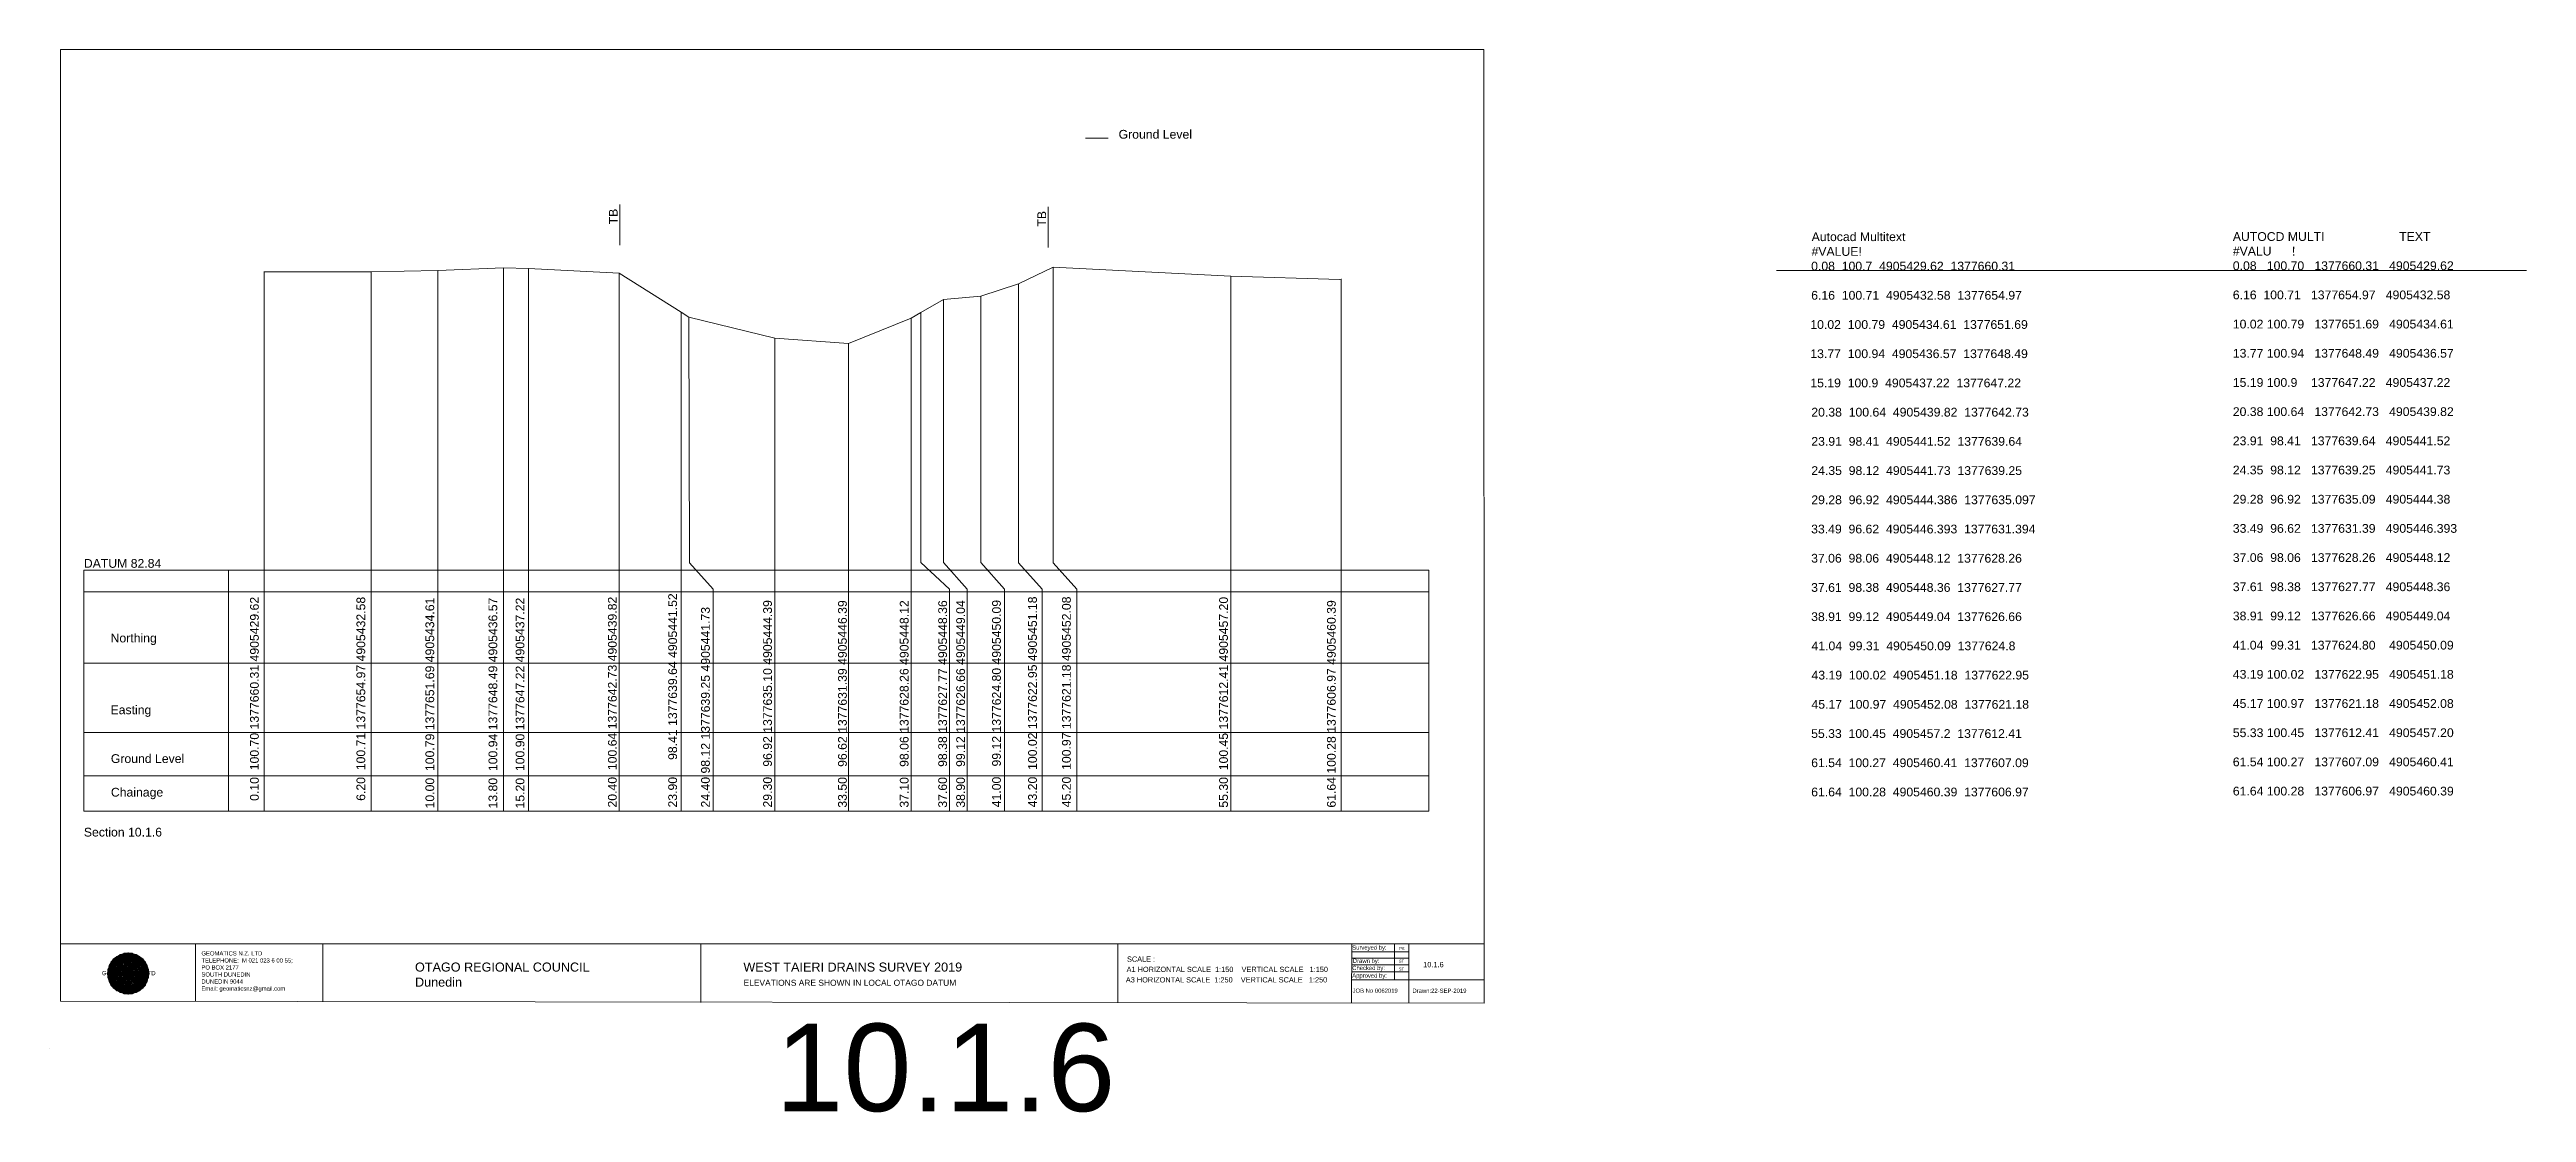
# Model space of a CAD drawing. Header units: millimetres. Extents: x -98331 to 20492277063, y -17414975531 to 5515447517.
# Drawn here: x 18509 to 160033, y 461984 to 522689 of the extents above; entities that cross this region are included whole.
import ezdxf

# ---------------------------------------------------------------- set-up
doc = ezdxf.new("R2010")
doc.units = ezdxf.units.MM
doc.header["$PDMODE"] = 35
doc.header["$PDSIZE"] = 1
doc.layers.get('0').update_dxf_attribs({"lineweight": 0})
doc.layers.add('10.1___Corrected', color=50, linetype='Continuous', plot=False)
for name, color, linetype in [('geo', 7, 'Continuous'), ('scratch', 210, 'Continuous'), ('Trial scaled', 7, 'Continuous')]:
    doc.layers.add(name, color=color, linetype=linetype)
doc.styles.get("Standard").update_dxf_attribs({"font": 'arial.ttf', "height": 5000})

msp = doc.modelspace()

# ---------------------------------------------------------------- texts
at = {"linetype": 'Continuous', "lineweight": 0}
msp.add_text('Ground Level', height=500, dxfattribs=at).set_placement((79592, 517599))
at = {"color": 7, "linetype": 'Continuous', "lineweight": 0}
for s, height, p in [('DATUM 82.84', 500, (20470, 493092)), ('Northing', 500, (21996, 488830)), ('Easting', 500, (21994, 484727)), ('Ground Level', 500, (22012, 481943)), ('Chainage', 500, (22014, 480023)), ('Section 10.1.6', 500, (20470, 477743)), ('A1 HORIZONTAL SCALE  1:150    VERTICAL SCALE   1:150 ', 300, (80049, 470004)), ('SCALE :  ', 300, (80072, 470591)), ('10.1.6', 300, (96996, 470278)), ('A3 HORIZONTAL SCALE  1:250    VERTICAL SCALE   1:250 ', 300, (80006, 469408)), ('10.1.6', 5000, (59986, 462055))]:
    msp.add_text(s, height=height, dxfattribs=at).set_placement(p)
for s, p in [('  0.10  100.70 1377660.31 4905429.62', (30464, 479391)), ('  6.20  100.71 1377654.97 4905432.58', (36546, 479393)), ('10.00  100.79 1377651.69 4905434.61', (40486, 479347)), ('13.80  100.94 1377648.49 4905436.57', (44092, 479344)), ('15.20  100.90 1377647.22 4905437.22', (45641, 479344)), ('20.40  100.64 1377642.73 4905439.82', (50915, 479399)), ('23.90     98.41 1377639.64 4905441.52', (54361, 479399)), ('29.30   96.92 1377635.10 4905444.39', (59784, 479399)), ('33.50   96.62 1377631.39 4905446.39', (64061, 479390)), ('37.10   98.06 1377628.26 4905448.12', (67591, 479390)), ('37.60   98.38 1377627.77 4905448.36', (69788, 479390)), ('38.90   99.12 1377626.66 4905449.04', (70815, 479390)), ('41.00   99.12 1377624.80 4905450.09', (72864, 479411)), ('43.20  100.02 1377622.95 4905451.18', (74922, 479411)), ('45.20  100.97 1377621.18 4905452.08', (76860, 479411)), ('55.30  100.45 1377612.41 4905457.20', (85837, 479391)), ('61.64 100.28 1377606.97 4905460.39', (91999, 479393)), ('24.40 98.12 1377639.25 4905441.73', (56235, 479399))]:
    msp.add_text(s, height=500, rotation=90, dxfattribs=at).set_placement(p)
at = {"linetype": 'Continuous', "lineweight": 0, "char_height": 500, "attachment_point": 1, "rotation": 90}
for insert in [(50468, 512706), (74952, 512576)]:
    msp.add_mtext_dynamic_manual_height_columns('TB', width=1111.79, gutter_width=2500, heights=[0], dxfattribs=dict(at, insert=insert))
at = {"layer": '10.1___Corrected', "linetype": 'Continuous', "lineweight": 0}
for s, p in [('#VALUE!', (119184, 510908)), ('Autocad Multitext', (119191, 511750)), ('0.08  100.7  4905429.62  1377660.31', (119162, 510073)), ('6.16  100.71  4905432.58  1377654.97', (119165, 508404)), ('10.02  100.79  4905434.61  1377651.69', (119115, 506735)), ('13.77  100.94  4905436.57  1377648.49', (119115, 505067)), ('15.19  100.9  4905437.22  1377647.22', (119115, 503398)), ('20.38  100.64  4905439.82  1377642.73', (119171, 501729)), ('23.91  98.41  4905441.52  1377639.64', (119171, 500061)), ('24.35  98.12  4905441.73  1377639.25', (119171, 498392)), ('29.28  96.92  4905444.386  1377635.097', (119171, 496723)), ('33.49  96.62  4905446.393  1377631.394', (119162, 495054)), ('37.06  98.06  4905448.12  1377628.26', (119162, 493386)), ('37.61  98.38  4905448.36  1377627.77', (119162, 491717)), ('38.91  99.12  4905449.04  1377626.66', (119162, 490048)), ('41.04  99.31  4905450.09  1377624.8', (119182, 488380)), ('43.19  100.02  4905451.18  1377622.95', (119182, 486711)), ('45.17  100.97  4905452.08  1377621.18', (119182, 485042)), ('55.33  100.45  4905457.2  1377612.41', (119162, 483373)), ('61.54  100.27  4905460.41  1377607.09', (119165, 481705)), ('61.64  100.28  4905460.39  1377606.97', (119165, 480036))]:
    msp.add_text(s, height=500, dxfattribs=at).set_placement(p)
at = {"layer": '10.1___Corrected', "linetype": 'Continuous', "lineweight": 0, "insert": (143255, 512260), "char_height": 500, "attachment_point": 1}
msp.add_mtext_dynamic_manual_height_columns('AUTOCD MULTI                      TEXT          \\P#VALU      !                                    \\P0.08   100.70   1377660.31   4905429.62                        ^J                                                \\P6.16  100.71   1377654.97   4905432.58          ^J                                                \\P10.02 100.79   1377651.69   4905434.61          ^J                                                \\P13.77 100.94   1377648.49   4905436.57          ^J                                                \\P15.19 100.9    1377647.22   4905437.22          ^J                                                \\P20.38 100.64   1377642.73   4905439.82          ^J                                                \\P23.91  98.41   1377639.64   4905441.52          ^J                                                \\P24.35  98.12   1377639.25   4905441.73          ^J                                                \\P29.28  96.92   1377635.09   4905444.38          ^J                                                \\P33.49  96.62   1377631.39   4905446.393         ^J                                                \\P37.06  98.06   1377628.26   4905448.12          ^J                                                \\P37.61  98.38   1377627.77   4905448.36          ^J                                                \\P38.91  99.12   1377626.66   4905449.04          ^J                                                \\P41.04  99.31   1377624.80    4905450.09          ^J                                                \\P43.19 100.02   1377622.95   4905451.18          ^J                                                \\P45.17 100.97   1377621.18   4905452.08          ^J                                                \\P55.33 100.45   1377612.41   4905457.20          ^J                                                \\P61.54 100.27   1377607.09   4905460.41          ^J                                                \\P61.64 100.28   1377606.97   4905460.39          ', width=21872.23, gutter_width=2500, heights=[0], dxfattribs=at)

# ---------------------------------------------------------------- blocks, each defined once
blk = doc.blocks.new('Geomatics_Circle_SPT')
at = {"layer": 'geo', "color": 2, "linetype": 'Continuous', "lineweight": 0}
for p, q in [((0, 25.2), (-25.2, 0)), ((-24.7, 4.9), (-4.9, 24.7)), ((-24.7, -4.9), (4.9, 24.7)), ((4.9, -24.7), (-24.7, 4.9)), ((-24.7, 0), (0, -24.7)), ((-9.7, 23.3), (-23.3, 9.6)), ((9.7, 23.3), (-23.3, -9.7)), ((-23.3, 9.7), (9.7, -23.3)), ((-21, 14), (-14, 21)), ((-21, -14), (14, 21)), ((14, -21), (-21, 14)), ((0, 0), (-17.8, 17.8)), ((0, 0), (-17.8, -17.8)), ((-14, 21), (21, -14)), ((21, 14), (-14, -21)), ((23.3, -9.7), (-9.7, 23.3)), ((-9.7, -23.3), (23.3, 9.7)), ((-4.9, 24.7), (24.7, -4.9)), ((24.7, 4.9), (-4.9, -24.7)), ((25.2, 0), (0, 25.2)), ((0, 0), (17.8, 17.8)), ((0, 0), (17.8, -17.8)), ((0, -24.8), (25.2, 0)), ((4.9, 24.7), (24.7, 4.9)), ((23.3, 9.7), (9.7, 23.3)), ((14, 21), (21, 14)), ((17.8, 18.1), (17.8, 18.1)), ((-4.9, -24.7), (-24.7, -4.9)), ((-23.3, -9.7), (-9.7, -23.3)), ((-14, -21), (-21, -14)), ((-17.8, -17.8), (-17.8, -17.8)), ((24.7, -4.9), (4.9, -24.7)), ((4.9, -24.7), (4.9, -24.7)), ((9.7, -23.3), (23.3, -9.7)), ((21, -14), (14, -21)), ((18.1, -17.8), (18.1, -17.8))]:
    blk.add_line(p, q, dxfattribs=at)
at = {"layer": 'geo', "color": 1, "linetype": 'Continuous', "lineweight": 0}
for p, q in [((-25.2, 0), (9.7, 23.3)), ((-25.2, 0), (-9.6, 23.3)), ((-25.2, 0), (23.3, 9.7)), ((-25.2, 0), (-23.3, 9.7)), ((-23.3, -9.7), (-25.2, 0)), ((-9.6, -23.3), (-25.2, 0)), ((9.7, -23.3), (-25.2, 0)), ((-4.9, 24.8), (-24.7, -4.9)), ((4.9, 24.7), (-24.7, 4.9)), ((14, 21), (-24.7, -4.9)), ((-14, 21), (-24.7, 4.9)), ((21, 14), (-24.7, 4.9)), ((-21, 14), (-24.7, -4.9)), ((0, 0), (-24.7, 4.9)), ((-24.7, 4.9), (-21, -14)), ((-24.7, 4.9), (-4.9, -24.7)), ((-24.7, 4.9), (14, -21)), ((-24.7, 4.9), (-24.7, 4.9)), ((0, 0), (-24.7, -4.9)), ((-23.3, 9.7), (0, 25.2)), ((-23.3, -9.6), (0, 25.2)), ((-23.3, -9.6), (17.8, 17.8)), ((-23.3, 9.7), (-17.8, 17.9)), ((-23.3, -9.6), (-17.8, 17.9)), ((-23.3, 9.7), (17.8, 17.8)), ((-17.8, -17.8), (-23.3, 9.7)), ((0, -25.2), (-23.3, 9.7)), ((-23.3, 9.7), (17.8, -17.8)), ((-23.3, 9.7), (25.2, 0)), ((-23.3, 9.4), (-23.3, 9.4)), ((-23.3, -9.7), (25.2, 0)), ((4.9, 24.8), (-21, -14)), ((-4.9, 24.7), (-21, 14)), ((14, 21), (-21, 14)), ((-14, 21), (-21, -14)), ((0, 0), (-21, 14)), ((-21, 14), (-14, -21)), ((-21, 14), (4.9, -24.7)), ((-21, 14), (-21, 14)), ((24.7, 4.9), (-21, 14)), ((0, 0), (-21, -14)), ((-17.9, 17.6), (-17.9, 17.6)), ((-17.8, 17.8), (9.7, 23.3)), ((-17.8, 17.8), (-9.6, 23.3)), ((-17.8, -17.8), (9.7, 23.3)), ((-17.8, -17.8), (-9.7, 23.3)), ((-9.7, -23.3), (-17.8, 17.8)), ((-17.8, 17.8), (9.7, -23.3)), ((-17.8, 17.8), (23.3, -9.6)), ((-17.8, 17.8), (23.3, 9.7)), ((-17.8, -17.8), (23.3, 9.7)), ((4.9, 24.7), (-14, 21)), ((-4.9, 24.7), (-14, -20.9)), ((0, 0), (-14, 21)), ((-14, 21), (-4.9, -24.7)), ((-14, 21), (-14, 21)), ((24.7, -4.9), (-14, 21)), ((21, 14), (-14, 21)), ((-14, -21), (24.7, 4.9)), ((0, 0), (-14, -21)), ((-9.8, 23.1), (-9.8, 23.1)), ((-9.7, 23.3), (0, 25.2)), ((-9.7, 23.3), (0, -25.2)), ((-9.7, -23.3), (0, 25.2)), ((-9.6, 23.3), (17.8, -17.8)), ((-9.6, 23.3), (25.2, 0)), ((-9.6, 23.3), (17.8, 17.8)), ((-9.6, -23.3), (17.8, 17.9)), ((25.2, 0), (-9.6, -23.3)), ((0, 0), (-4.9, 24.7)), ((-4.9, 24.7), (-4.9, 24.7)), ((21, -14), (-4.9, 24.7)), ((24.8, 4.9), (-4.9, 24.7)), ((14, 21), (-4.9, 24.7)), ((-4.9, -24.7), (21, 14)), ((0, 0), (-4.9, -24.7)), ((-0.2, 25.1), (-0.2, 25.1)), ((0, 25.2), (9.7, -23.3)), ((0, 25.2), (23.3, -9.7)), ((0, 25.2), (23.3, 9.7)), ((0, 25.2), (9.7, 23.3)), ((0, 0), (4.9, 24.7)), ((0, -25.2), (9.7, 23.3)), ((0, 0), (14, 21)), ((0, 0), (21, 14)), ((23.3, 9.7), (0, -25.2)), ((0, 0), (24.8, 4.9)), ((0, 0), (4.9, -24.7)), ((0, 0), (14, -21)), ((0, 0), (21, -14)), ((0, 0), (24.8, -4.9)), ((21, 14), (4.9, 24.8)), ((14, -21), (4.9, 24.7)), ((24.7, -4.9), (4.9, 24.7)), ((4.9, 24.7), (4.9, 24.7)), ((4.9, -24.7), (14, 21)), ((4.9, -24.7), (24.7, 4.9)), ((9.4, 23.3), (9.4, 23.3)), ((9.7, 23.3), (17.8, -17.8)), ((9.7, 23.3), (25.2, 0)), ((9.7, 23.3), (17.8, 17.9)), ((17.8, 17.8), (9.7, -23.3)), ((25.2, 0), (9.7, -23.3)), ((21, -14), (14, 21)), ((24.7, 4.9), (14, 21)), ((14, 21), (14, 21)), ((14, -21), (21, 14)), ((17.6, 17.9), (17.6, 17.9)), ((17.8, 17.8), (23.3, -9.7)), ((17.8, 17.8), (23.3, 9.7)), ((23.3, 9.7), (17.8, -17.8)), ((24.7, -4.9), (21, 14)), ((21, 14), (21, 14)), ((21, -14), (24.7, 4.9)), ((23.1, 9.8), (23.1, 9.8)), ((23.3, 9.7), (25.2, 0)), ((25.2, 0), (23.3, -9.6)), ((24.7, 4.9), (24.7, 4.9)), ((25.1, 0.2), (25.1, 0.2)), ((-25.2, 0), (23.3, -9.7)), ((-25.1, -0.2), (-25.1, -0.2)), ((-24.7, -4.9), (-24.7, -4.9)), ((-24.7, -4.9), (-14, -21)), ((-24.7, -4.9), (4.9, -24.7)), ((-24.7, -4.9), (21, -14)), ((-17.8, -17.8), (-23.3, -9.7)), ((0, -25.2), (-23.3, -9.6)), ((17.8, -17.8), (-23.3, -9.6)), ((-23.1, -9.8), (-23.1, -9.8)), ((-21, -14), (24.7, -4.9)), ((-21, -14), (-21, -14)), ((-21, -14), (-4.9, -24.7)), ((-21, -14), (14, -21)), ((23.3, -9.7), (-17.8, -17.8)), ((-9.6, -23.3), (-17.8, -17.8)), ((9.7, -23.3), (-17.8, -17.8)), ((-17.6, -17.9), (-17.6, -17.9)), ((-14, -21), (21, -14)), ((-14, -21), (-14, -21)), ((-14, -21), (4.9, -24.7)), ((17.8, -17.8), (-9.7, -23.3)), ((0, -25.2), (-9.7, -23.3)), ((-9.4, -23.3), (-9.4, -23.3)), ((-4.9, -24.7), (24.7, -4.9)), ((-4.9, -24.7), (14, -21)), ((-4.9, -24.7), (-4.9, -24.7)), ((23.3, -9.6), (0, -25.2)), ((9.7, -23.3), (0, -25.2)), ((0.2, -25.1), (0.2, -25.1)), ((4.9, -24.7), (21, -14)), ((4.9, -24.7), (4.9, -24.7)), ((17.8, -17.8), (9.7, -23.3)), ((9.8, -23.1), (9.8, -23.1)), ((14, -21), (24.7, -4.9)), ((14, -21), (14, -21)), ((23.3, -9.6), (17.8, -17.8)), ((17.9, -17.6), (17.9, -17.6)), ((21, -14), (21, -14)), ((23.3, -9.4), (23.3, -9.4)), ((24.7, -4.9), (24.7, -4.9))]:
    blk.add_line(p, q, dxfattribs=at)
at = {"layer": 'geo', "color": 114, "linetype": 'Continuous', "lineweight": 0}
for p, q in [((17.9, 17.8), (-25.2, 0)), ((-24.7, 4.9), (14, 21)), ((-24.7, -4.9), (21, 14)), ((-14, -21), (-24.7, 4.9)), ((9.7, 23.3), (-23.3, 9.7)), ((0, 0), (-23.3, 9.7)), ((-23.3, 9.7), (-9.7, -23.3)), ((0, 0), (-23.3, -9.7)), ((-4.9, -24.7), (-21, 14)), ((-20.9, 14), (4.9, 24.7)), ((24.8, 4.9), (-20.9, -14)), ((0, 25.2), (-17.8, 17.8)), ((-17.8, 17.8), (0, -25.2)), ((-14, 21), (-4.9, 24.7)), ((4.9, -24.7), (-14, 21)), ((0, 0), (-9.7, 23.3)), ((0, 0), (-9.7, -23.3)), ((-4.9, 24.7), (14, -21)), ((17.8, -17.8), (0, 25.2)), ((0, 0), (9.7, 23.3)), ((0, 0), (23.3, 9.7)), ((0, 0), (9.7, -23.3)), ((0, 0), (23.3, -9.7)), ((4.9, 24.7), (21, -14)), ((23.3, -9.7), (9.7, 23.3)), ((14, 21), (24.7, -4.9)), ((25.2, 0), (17.8, 17.8)), ((21, 14), (24.7, 4.9)), ((-25.2, 0), (-17.8, -17.8)), ((-21, -14), (-24.7, -4.9)), ((-17.8, -17.8), (25.2, 0)), ((24.8, -4.9), (-14, -21)), ((-9.6, -23.3), (23.3, -9.7)), ((21, -14), (-4.9, -24.8)), ((0, -25.2), (17.9, -17.8)), ((14, -21), (4.9, -24.8))]:
    blk.add_line(p, q, dxfattribs=at)
at = {"layer": 'geo', "color": 250, "linetype": 'Continuous', "lineweight": 0}
for p, q in [((0, 0), (-25.2, 0)), ((24.7, 4.9), (-24.7, 4.9)), ((-24.7, 4.9), (-24.7, -4.9)), ((-23.3, 9.7), (23.3, 9.7)), ((-23.3, 9.7), (-23.3, 9.7)), ((-23.3, -9.7), (-23.3, 9.7)), ((21, 14), (-21, 14)), ((-21, 14), (-21, -14)), ((-17.8, 17.8), (17.8, 17.8)), ((-17.8, -17.8), (-17.8, 17.8)), ((-14, 21), (-14, 21)), ((14, 21), (-14, 21)), ((-14, 20.9), (-14, -21)), ((-9.7, 23.3), (9.7, 23.3)), ((-9.7, -23.3), (-9.7, 23.3)), ((-4.9, 24.7), (4.9, 24.7)), ((-4.9, 24.7), (-4.9, -24.7)), ((0, 0), (0, 25.2)), ((0, 0), (0, -25.2)), ((0, 0), (25.2, 0)), ((4.9, 24.7), (4.9, -24.7)), ((9.7, -23.3), (9.7, 23.3)), ((14, 21), (14, -21)), ((17.8, -17.8), (17.8, 17.8)), ((21, 14), (21, 14)), ((21, -14), (21, 14)), ((23.3, 9.7), (23.3, -9.7)), ((24.7, 4.9), (24.7, 4.9)), ((24.7, -4.9), (24.7, 4.9)), ((-24.7, -4.9), (24.7, -4.9)), ((23.3, -9.7), (-23.3, -9.7)), ((-21, -14), (21, -14)), ((17.8, -17.8), (-17.8, -17.8)), ((-14, -21), (14, -21)), ((9.7, -23.3), (-9.7, -23.3)), ((-4.9, -24.7), (4.9, -24.7))]:
    blk.add_line(p, q, dxfattribs=at)
blk = doc.blocks.new('GeomaticsNZ TITLE BLOCK')
at = {"color": 7, "linetype": 'Continuous', "lineweight": 0}
for p, q in [((0, 94.9), (0, 1579.2)), ((0, 1579.2), (2363.4, 1579.2)), ((2363.4, 1579.2), (2364, 94.9)), ((2364, 94.9), (0, 94.9)), ((0, 94.9), (0, 0)), ((15.9, 94.9), (2364, 94.9)), ((224.3, 95.2), (224.3, -0.3)), ((2364, 94.9), (382.6, 94.9)), ((435.8, 95.2), (435.8, -0.7)), ((1063.4, 94.9), (1063.4, -2.4)), ((1755.4, 94.9), (1755.4, -2.6)), ((2143.9, 94.9), (2143.7, -3)), ((2214.9, 94.9), (2214.9, 36.1)), ((2238.6, 94.8), (2238.6, -3.2)), ((2364, -3.5), (2364, 94.9)), ((2143.6, 60.4), (2238.6, 60.4)), ((2143.8, 48.6), (2238.6, 48.6)), ((2143.9, 81.9), (2238.6, 81.7)), ((2143.9, 71), (2238.6, 71)), ((0, 0), (2364, -3.5)), ((2143.8, 35.4), (2364, 35.3))]:
    blk.add_line(p, q, dxfattribs=at)
at = {"color": 7, "linetype": 'Continuous', "lineweight": 0, "xscale": 1.36, "yscale": 1.36, "zscale": 1.36}
blk.add_blockref('Geomatics_Circle_SPT', (112.4, 45.7), dxfattribs=at)
at = {"color": 7, "linetype": 'Continuous', "lineweight": 0}
for s, p in [('PK', (2222.4, 84.8)), ('ST', (2222, 63.6)), ('ST', (2222.1, 50.6))]:
    blk.add_text(s, height=5, dxfattribs=at).set_placement(p)
at = {"color": 7, "linetype": 'Continuous', "lineweight": 0, "attachment_point": 1}
for s, width, heights, insert, char_height in [('{\\C256;GEOMATICS N.Z. LTD                   \\PTELEPHONE:  M 021 023 6 00 55;\\PPO BOX 2177\\PSOUTH DUNEDIN\\PDUNEDIN 9044\\PEmail: geomaticsnz@gmail.com}', 3535.727, [94.7], (234, 82.7), 7), ('{\\C256;Surveyed by:}', 3535.727, [0], (2144.7, 92.4), 7), ('{\\C256;Geomatics N.Z. LTD                   }', 125.079, [15.8], (68.8, 49.9), 7), ('{\\C256;OTAGO REGIONAL COUNCIL\\PDunedin}', 3535.727, [0], (588.6, 64), 15), ('{\\C256;WEST TAIERI DRAINS SURVEY 2019}', 3535.727, [0], (1133.8, 64), 15), ('{\\C256;Approved by:}', 3535.727, [0], (2144.7, 45.9), 7), ('{\\C256;Checked by:}', 3535.727, [0], (2144.7, 58.6), 7), ('{\\C256;Drawn by:}', 3535.727, [0], (2145.8, 70.4), 7), ('{\\C256;ELEVATIONS ARE SHOWN IN LOCAL OTAGO DATUM}', 3535.727, [0], (1134.1, 35.4), 10), ('{\\C256;JOB No 0062019}', 3535.727, [0], (2145.3, 20.8), 7), ('{\\C256;Drawn:22-SEP-2019}', 3535.727, [0], (2244.7, 20.7), 7)]:
    blk.add_mtext_dynamic_manual_height_columns(s, width=width, gutter_width=159, heights=heights, dxfattribs=dict(at, insert=insert, char_height=char_height))
blk = doc.blocks.new('_Open90')
at = {"color": 0, "linetype": 'ByBlock', "lineweight": -2}
for p, q in [((0, 0), (-1, 0)), ((-0.5, 0.5), (0, 0)), ((0, 0), (-0.5, -0.5))]:
    blk.add_line(p, q, dxfattribs=at)

# ---------------------------------------------------------------- linework, layer by layer
at = {"color": 1, "linetype": 'Continuous', "lineweight": 0}
msp.add_line((77697, 517621), (78989, 517621), dxfattribs=at)
at = {"linetype": 'Continuous', "lineweight": 0}
for p, q in [((51086, 511522), (51086, 513832)), ((75570, 511393), (75570, 513702)), ((92317, 509575), (92317, 479194))]:
    msp.add_line(p, q, dxfattribs=at)
at = {"color": 7, "linetype": 'Continuous', "lineweight": 0}
for p, q in [((20470, 479194), (20470, 492946)), ((20470, 492946), (97326, 492946)), ((28738, 479194), (28738, 492946)), ((97326, 479194), (97326, 492946)), ((20470, 491708), (97326, 491708)), ((20470, 487644), (97326, 487644)), ((20470, 483686), (97326, 483686)), ((20470, 481213), (97326, 481213)), ((20470, 479194), (97326, 479194))]:
    msp.add_line(p, q, dxfattribs=at)
at = {"color": 1, "linetype": 'Continuous', "lineweight": 0}
for points in [[(30763, 509988), (36843, 509997), (40698, 510077), (44450, 510227)], [(44450, 510227), (45875, 510187), (51063, 509927), (54589, 507696), (55031, 507406), (59957, 506206), (64167, 505906), (67744, 507346), (68288, 507666), (69590, 508406), (71726, 508596), (73873, 509315), (75856, 510265), (86011, 509745), (92223, 509565), (92317, 509575)]]:
    msp.add_lwpolyline(points, dxfattribs=at)
at = {"color": 7, "linetype": 'Continuous', "lineweight": 0}
for points in [[(30763, 509988), (30763, 493381), (30763, 479194)], [(36881, 509998), (36881, 494626), (36881, 479194)], [(40698, 510077), (40698, 494626), (40698, 479194)], [(44450, 510227), (44450, 493708), (44450, 479195)], [(45881, 510187), (45881, 493687), (45881, 479194)], [(51063, 509927), (51063, 479205)], [(75856, 510265), (75856, 493382), (77206, 491874), (77206, 479195)], [(86011, 509745), (86011, 493379), (86011, 479192)], [(69590, 508406), (69590, 493386), (70940, 491878), (70940, 479199)], [(71726, 508596), (71726, 493385), (73076, 491877), (73076, 479198)], [(73873, 509315), (73881, 493381), (75231, 491873), (75231, 479194)], [(54589, 507696), (54589, 493381), (54589, 479194)], [(55031, 507406), (55081, 493381), (56431, 491873), (56431, 479194)], [(67744, 507346), (67744, 493359), (67744, 479172)], [(68288, 507666), (68288, 493385), (69921, 491878), (69921, 479199)], [(59957, 506206), (59957, 493382), (59957, 479196)], [(64167, 505906), (64167, 493375), (64167, 479188)]]:
    msp.add_lwpolyline(points, dxfattribs=at)
at = {"layer": '10.1___Corrected', "linetype": 'Continuous', "lineweight": 0}
msp.add_line((117185, 510075), (160033, 510075), dxfattribs=at)
at = {"layer": 'scratch', "color": 32, "linetype": 'Continuous', "lineweight": 0, "true_color": 0xcd6928}
for p in [(30763, 509988), (36881, 509998), (40698, 510077), (44450, 510227), (45875, 510187), (51063, 509927), (75856, 510265), (86011, 509745), (92317, 509575), (69590, 508406), (71726, 508596), (73873, 509315), (54589, 507696), (55031, 507406), (67744, 507346), (68288, 507666), (59957, 506206), (64167, 505906)]:
    msp.add_point(p, dxfattribs=at)

# ---------------------------------------------------------------- block references
at = {"color": 7, "linetype": 'Continuous', "lineweight": 0, "xscale": 34.41290447856466, "yscale": 34.41290447856466, "zscale": 34.41290447856466}
msp.add_blockref('GeomaticsNZ TITLE BLOCK', (19135, 468343), dxfattribs=at)
at = {"layer": 'Trial scaled', "color": 1, "linetype": 'Continuous', "lineweight": 0}
msp.add_blockref('_Open90', (18510, 465649), dxfattribs=at)

msp.set_redraw_order([(e.dxf.handle, doc.entitydb.next_handle()) for e in msp.query("TEXT MTEXT ATTDEF DIMENSION ARC_DIMENSION")])  # texts and dimensions are drawn at this point

doc.saveas('drawing.dxf')
